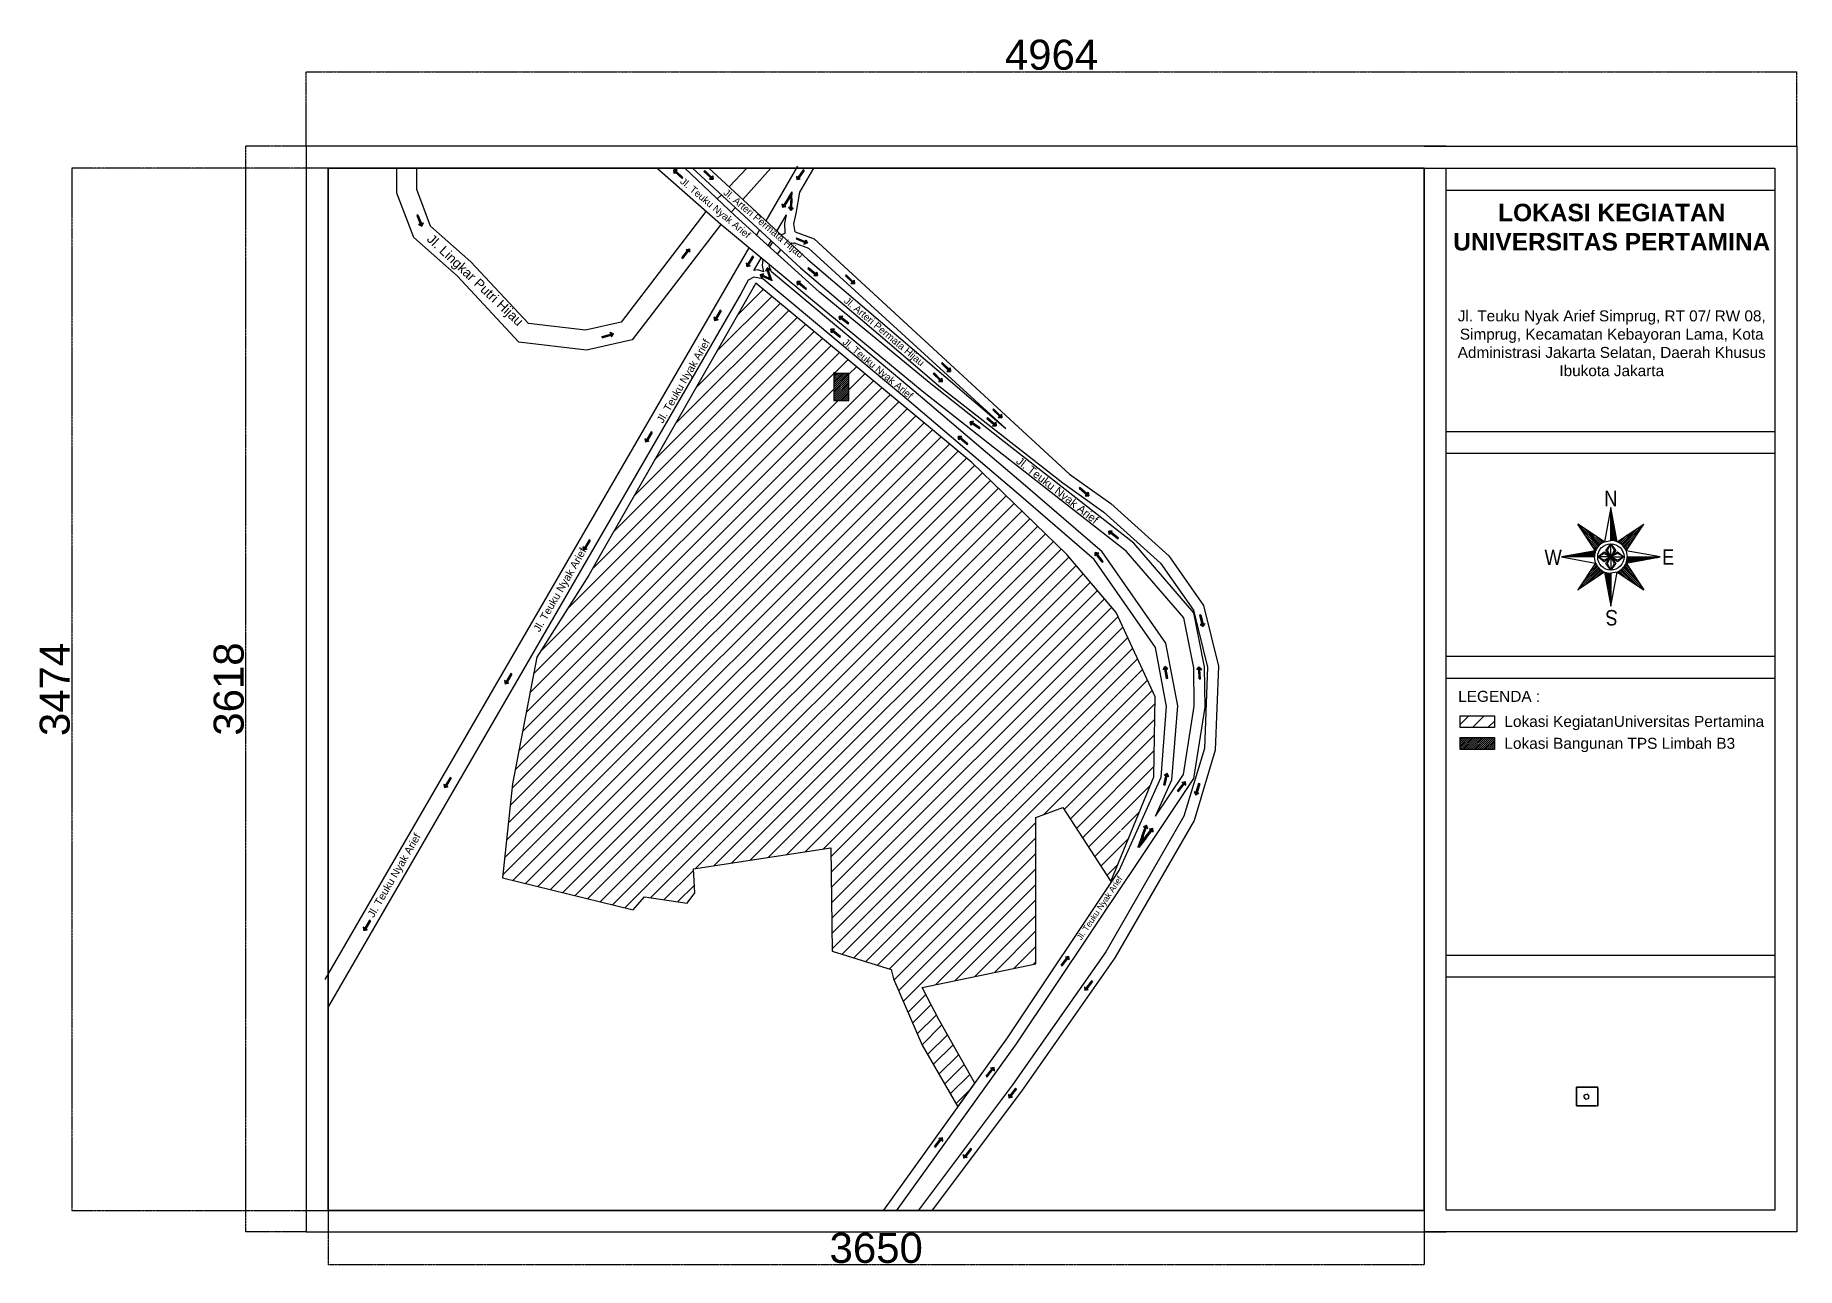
# Model space of a CAD drawing. Header units: millimetres. Extents: x -889 to 42531, y -18266 to 4189.
# Drawn here: x -889 to 4978, y -108 to 3999 of the extents above; entities that cross this region are included whole.
import ezdxf

# ---------------------------------------------------------------- set-up
doc = ezdxf.new("R2010")
doc.units = ezdxf.units.MM
doc.header["$MEASUREMENT"] = 0
doc.linetypes.add('PHANTOM2', pattern=[1.25, 0.625, -0.125, 0.125, -0.125, 0.125, -0.125])
doc.linetypes.add('PTS_EXT', pattern=[999999, 0, -999999])
for name, color, linetype in [('Area Kawasan', 10, 'Continuous'), ('Area TPS', 2, 'Continuous'), ('Batas Wilayah', 7, 'PHANTOM2')]:
    doc.layers.add(name, color=color, linetype=linetype)
doc.styles.get("Standard").update_dxf_attribs({"font": 'arial.ttf'})
doc.dimstyles.get("Standard").update_dxf_attribs({"dimtxt": 100, "dimasz": 0.18, "dimexe": 0, "dimexo": 0.1, "dimgap": 5, "dimtad": 1, "dimdec": 0, "dimzin": 0, "dimdsep": 46, "dimtxsty": 'Standard', "dimcen": 0.09, "dimclrd": 1, "dimclre": 1, "dimadec": 0, "dimazin": 0, "dimtfac": 1, "dimtdec": 0, "dimtofl": 0, "dimtmove": 0, "dimatfit": 3, "dimfxl": 1, "dimtolj": 1, "dimtzin": 0, "dimlwd": -1, "dimarcsym": 0})
picture_1 = doc.add_image_def('image1.png', size_in_pixel=(603, 574))

msp = doc.modelspace()

# ---------------------------------------------------------------- texts
at = {"color": 7, "true_color": 0xffffff}
for s, height, rotation, p in [('Jl. Teuku Nyak Arief', 23.431, 320.08039, (1256.2, 3508.6)), ('Jl. Arteri Permata Hijau', 23.431, 320.08039, (1400.3, 3471.3)), ('Jl. Lingkar Putri Hijau', 31.871, 316.66192, (412.5, 3316.6)), ('Jl. Arteri Permata Hijau', 23.431, 320.08039, (1802.1, 3111)), ('Jl. Teuku Nyak Arief', 25.246, 59.96425, (1200.9, 2704.1)), ('Jl. Teuku Nyak Arief', 23.431, 320.08039, (1797.4, 2973.4)), ('Jl. Teuku Nyak Arief', 26.771, 321.93588, (2375.2, 2575.6)), ('Jl. Teuku Nyak Arief', 25.246, 59.96425, (789.9, 2008.5)), ('Jl. Teuku Nyak Arief', 25.246, 59.96425, (237.7, 1057.1)), ('Jl. Teuku Nyak Arief', 19.912, 56.25235, (2594.4, 981.8))]:
    msp.add_text(s, height=height, rotation=rotation, dxfattribs=at).set_placement(p)
at = {"linetype": 'Continuous', "width": 0.85}
for s, rotation, p in [('N', 0, (4336.2, 2429.9)), ('S', 180, (4381.6, 2084.1))]:
    msp.add_text(s, height=51.5, rotation=rotation, dxfattribs=at).set_placement(p)
for s, p in [('W', (4137.3, 2234)), ('E', (4528.8, 2234.8))]:
    msp.add_text(s, height=51.5, dxfattribs=at).set_placement(p)
for s, height, p in [('LEGENDA :', 36.65, (3849.9, 1778.1)), ('Lokasi KegiatanUniversitas Pertamina', 36.648, (4003.9, 1694.6)), ('Lokasi Bangunan TPS Limbah B3', 36.648, (4003.9, 1621.6))]:
    msp.add_text(s, height=height).set_placement(p)
at = {"insert": (3835, 3437.7), "char_height": 48.1848, "attachment_point": 1}
msp.add_mtext_dynamic_manual_height_columns('\\pxqc;{\\fArial|b1|i0|c0|p34;\\H1.212x;LOKASI KEGIATAN\\H1.25x; \\P\\H0.8x;UNIVERSITAS PERTAMINA\\P\\fArial|b0|i0|c0|p34;\\H0.82508x;\\P\\P\\H0.7575x;Jl. Teuku Nyak Arief Simprug, RT 07/ RW 08, Simprug, Kecamatan Kebayoran Lama, Kota Administrasi Jakarta Selatan, Daerah Khusus Ibukota Jakarta}', width=1052.66, gutter_width=240.9, heights=[0], dxfattribs=at)

# ---------------------------------------------------------------- blocks, each defined once
blk = doc.blocks.new('*D1')
at = {"color": 1, "linetype": 'PHANTOM2', "lineweight": -2, "transparency": 16777216}
for p, q in [((13.6, 3629.6), (13.6, 3877.6)), ((4977.6, 3629.6), (4977.6, 3877.6))]:
    blk.add_line(p, q, dxfattribs=at)
at = {"color": 1, "linetype": 'PHANTOM2', "transparency": 16777216}
blk.add_line((13.7, 3877.6), (4977.4, 3877.6), dxfattribs=at)
at = {"color": 1, "transparency": 16777216}
for points in [[(13.7, 3877.6), (13.7, 3877.5), (13.6, 3877.6)], [(4977.4, 3877.6), (4977.4, 3877.5), (4977.6, 3877.6)]]:
    blk.add_solid(points, dxfattribs=at)
at = {"layer": 'Defpoints', "color": 0, "transparency": 16777216}
for p in [(4977.6, 3877.6), (13.6, 3629.5), (4977.6, 3629.5)]:
    blk.add_point(p, dxfattribs=at)
at = {"color": 0, "transparency": 16777216, "insert": (2495.6, 3933.6), "char_height": 100, "attachment_point": 5}
blk.add_mtext('\\A1;4964', dxfattribs=at)
blk = doc.blocks.new('*D2')
at = {"color": 1, "linetype": 'PHANTOM2', "lineweight": -2, "transparency": 16777216}
for p, q in [((13.5, 3629.5), (-188.3, 3629.5)), ((13.5, 11.8), (-188.3, 11.8))]:
    blk.add_line(p, q, dxfattribs=at)
at = {"color": 1, "linetype": 'PHANTOM2', "transparency": 16777216}
blk.add_line((-188.3, 11.9), (-188.3, 3629.4), dxfattribs=at)
at = {"color": 1, "transparency": 16777216}
for points in [[(-188.3, 3629.4), (-188.3, 3629.4), (-188.3, 3629.5)], [(-188.3, 11.9), (-188.3, 11.9), (-188.3, 11.8)]]:
    blk.add_solid(points, dxfattribs=at)
at = {"layer": 'Defpoints', "color": 0, "transparency": 16777216}
for p in [(-188.3, 3629.5), (13.6, 3629.5), (13.6, 11.8)]:
    blk.add_point(p, dxfattribs=at)
at = {"color": 0, "transparency": 16777216, "insert": (-244.4, 1820.7), "char_height": 100, "attachment_point": 5, "rotation": 90}
blk.add_mtext('\\A1;3618', dxfattribs=at)
blk = doc.blocks.new('*D3')
at = {"color": 1, "linetype": 'PHANTOM2', "lineweight": -2, "transparency": 16777216}
for p, q in [((86.6, 82), (86.6, -98)), ((3736.6, 84.7), (3736.6, -98))]:
    blk.add_line(p, q, dxfattribs=at)
at = {"color": 1, "linetype": 'PHANTOM2', "transparency": 16777216}
blk.add_line((3736.4, -98), (86.7, -98), dxfattribs=at)
at = {"color": 1, "transparency": 16777216}
for points in [[(86.7, -98), (86.7, -98.1), (86.6, -98)], [(3736.4, -98), (3736.4, -98.1), (3736.6, -98)]]:
    blk.add_solid(points, dxfattribs=at)
at = {"layer": 'Defpoints', "color": 0, "transparency": 16777216}
for p in [(86.6, 82.1), (3736.6, 84.8), (86.6, -98)]:
    blk.add_point(p, dxfattribs=at)
at = {"color": 0, "transparency": 16777216, "insert": (1911.6, -42), "char_height": 100, "attachment_point": 5}
blk.add_mtext('\\A1;3650', dxfattribs=at)
blk = doc.blocks.new('*D4')
at = {"color": 1, "linetype": 'PHANTOM2', "lineweight": -2, "transparency": 16777216}
for p, q in [((86.5, 3556.5), (-767.5, 3556.5)), ((86.5, 82.1), (-767.5, 82.1))]:
    blk.add_line(p, q, dxfattribs=at)
at = {"color": 1, "linetype": 'PHANTOM2', "transparency": 16777216}
blk.add_line((-767.5, 3556.4), (-767.5, 82.3), dxfattribs=at)
at = {"color": 1, "transparency": 16777216}
for points in [[(-767.6, 3556.4), (-767.5, 3556.4), (-767.5, 3556.5)], [(-767.6, 82.3), (-767.5, 82.3), (-767.5, 82.1)]]:
    blk.add_solid(points, dxfattribs=at)
at = {"layer": 'Defpoints', "color": 0, "transparency": 16777216}
for p in [(86.6, 3556.5), (-767.5, 82.1), (86.6, 82.1)]:
    blk.add_point(p, dxfattribs=at)
at = {"color": 0, "transparency": 16777216, "insert": (-823.6, 1819.3), "char_height": 100, "attachment_point": 5, "rotation": 90}
blk.add_mtext('\\A1;3474', dxfattribs=at)

# ---------------------------------------------------------------- dimensions: what is measured, and where the dimension line sits
for base, p1, p2, picture, middle in [((4977.6, 3877.6), (13.6, 3629.5), (4977.6, 3629.5), '*D1', (2495.6, 3933.6)), ((86.6, -98), (3736.6, 84.8), (86.6, 82.1), '*D3', (1911.6, -42))]:
    dim = msp.add_linear_dim(base=base, p1=p1, p2=p2, dimstyle='Standard')
    dim.commit()
    dim.dimension.update_dxf_attribs({"geometry": picture, "text_midpoint": middle})
for base, p1, p2, picture, middle in [((-188.3, 3629.5), (13.6, 11.8), (13.6, 3629.5), '*D2', (-244.4, 1820.7)), ((-767.5, 82.1), (86.6, 3556.5), (86.6, 82.1), '*D4', (-823.6, 1819.3))]:
    dim = msp.add_linear_dim(base=base, p1=p1, p2=p2, angle=90, dimstyle='Standard')
    dim.commit()
    dim.dimension.update_dxf_attribs({"geometry": picture, "text_midpoint": middle})

# ---------------------------------------------------------------- hatches: boundary and pattern name
at = {"true_color": 0xffffff}
h = msp.add_hatch(color=7, dxfattribs=at)
h.dxf.hatch_style = 1
h.paths.add_polyline_path([(1237.2, 3550.8), (1238.3, 3538.9), (1241, 3541.8), (1242.1, 3542.9), (1242.4, 3543.2), (1264.9, 3522), (1267.7, 3524.9), (1245.1, 3546.1), (1245.4, 3546.4), (1246.4, 3547.5), (1249.2, 3550.4)])
h = msp.add_hatch(color=7, dxfattribs=at)
h.dxf.hatch_style = 1
h.paths.add_polyline_path([(1368.2, 3519.3), (1367.2, 3531.2), (1364.5, 3528.3), (1363.4, 3527.1), (1363.1, 3526.8), (1340.6, 3548.1), (1337.9, 3545.2), (1360.4, 3524), (1360.1, 3523.7), (1359, 3522.5), (1356.3, 3519.6)])
h = msp.add_hatch(color=7, dxfattribs=at)
h.dxf.hatch_style = 1
h.paths.add_polyline_path([(1647.3, 3517), (1658.9, 3520), (1655.6, 3522.2), (1654.3, 3523.1), (1654, 3523.3), (1671.2, 3549), (1667.9, 3551.2), (1650.7, 3525.5), (1650.3, 3525.7), (1649, 3526.6), (1645.7, 3528.8)])
h = msp.add_hatch(color=7, dxfattribs=at)
h.dxf.hatch_style = 1
h.paths.add_polyline_path([(1632, 3476.9), (1620, 3459), (1623.3, 3456.8), (1627.4, 3462.9), (1627.1, 3455.6), (1631, 3455.5)])
h = msp.add_hatch(color=7, dxfattribs=at)
h.dxf.hatch_style = 1
h.paths.add_polyline_path([(1599.4, 3424.8), (1611, 3427.7), (1607.7, 3429.9), (1606.4, 3430.8), (1606, 3431.1), (1623.3, 3456.8), (1620, 3459), (1602.7, 3433.3), (1602.4, 3433.5), (1601.1, 3434.4), (1597.8, 3436.6)])
h = msp.add_hatch(color=7, dxfattribs=at)
h.dxf.hatch_style = 1
h.paths.add_polyline_path([(1627.1, 3415.7), (1635.5, 3424.2), (1631.5, 3424.4), (1629.9, 3424.5), (1629.5, 3424.5), (1631, 3455.5), (1627.1, 3455.6), (1625.6, 3424.7), (1625.2, 3424.7), (1623.6, 3424.8), (1619.6, 3425)])
h = msp.add_hatch(color=7, dxfattribs=at)
h.dxf.hatch_style = 1
h.paths.add_polyline_path([(398.2, 3362.7), (402.3, 3373.9), (398.6, 3372.5), (397.1, 3371.9), (396.8, 3371.8), (385.4, 3400.6), (381.7, 3399.1), (393.1, 3370.3), (392.7, 3370.2), (391.2, 3369.6), (387.5, 3368.1)])
h = msp.add_hatch(color=7, dxfattribs=at)
h.dxf.hatch_style = 1
h.paths.add_polyline_path([(1290.6, 3287.9), (1278.8, 3285.7), (1282, 3283.3), (1283.2, 3282.3), (1283.5, 3282.1), (1264.4, 3257.7), (1267.6, 3255.3), (1286.6, 3279.6), (1287, 3279.4), (1288.2, 3278.4), (1291.3, 3276)])
h = msp.add_hatch(color=7, dxfattribs=at)
h.dxf.hatch_style = 1
h.paths.add_polyline_path([(1682.5, 3307), (1677.4, 3317.8), (1675.9, 3314.1), (1675.2, 3312.7), (1675.1, 3312.3), (1646.7, 3324.6), (1645.1, 3321), (1673.5, 3308.7), (1673.3, 3308.3), (1672.7, 3306.9), (1671.1, 3303.2)])
h = msp.add_hatch(color=7, dxfattribs=at)
h.dxf.hatch_style = 1
h.paths.add_polyline_path([(1480.2, 3227.6), (1491.6, 3231.1), (1488.2, 3233.2), (1486.9, 3234), (1486.5, 3234.2), (1502.6, 3260.6), (1499.2, 3262.7), (1483.1, 3236.2), (1482.8, 3236.5), (1481.5, 3237.3), (1478.1, 3239.3)])
h = msp.add_hatch()
h.set_pattern_fill('ANSI31', color=1, scale=292.000816)
h.set_pattern_definition([(45, (-484.166, -209.383), (-25.80947, 25.80947), [])])
h.paths.add_polyline_path([(2711, 2075.6), (2546.8, 2268.6), (2229.8, 2575.8), (1510.3, 3173.3), (983.4, 2251), (954.3, 2200.1), (781.4, 1927.5), (700.8, 1504.4), (667.3, 1192), (1102.6, 1084.7), (1140.2, 1127.9), (1281.9, 1106.9), (1307.4, 1142.2), (1302.9, 1221.9), (1760.4, 1291.7), (1764.8, 947.8), (1962, 886.5), (1968.7, 854.7), (2064.6, 634.7), (2183.2, 428.7), (2211.8, 468.1), (2240.3, 507.7), (2119.9, 720.1), (2081.8, 793.7), (2064.7, 826.6), (2443.5, 905.3), (2443.6, 1392.9), (2532.9, 1426.6), (2693.1, 1179.1), (2836.6, 1528.6), (2840.5, 1795.3)])
h.paths.add_polyline_path([(2727, 1380.7), (2735, 1371.8), (2731, 1371.8), (2729, 1371.8), (2729.1, 1340.8), (2725.2, 1340.8), (2725, 1371.8), (2724.7, 1371.8), (2723.1, 1371.7), (2719.1, 1371.7)], flags=16)
h.paths.add_polyline_path([(1820.4, 2782.1), (1771, 2782.1), (1771, 2872.6), (1820.4, 2872.6)], flags=16)
h = msp.add_hatch(color=7, dxfattribs=at)
h.dxf.hatch_style = 1
h.paths.add_polyline_path([(1525.3, 3200.5), (1530.3, 3189.6), (1531.9, 3193.3), (1532.5, 3194.7), (1532.6, 3195.1), (1561, 3182.7), (1562.6, 3186.3), (1534.2, 3198.7), (1534.4, 3199.1), (1535, 3200.5), (1536.6, 3204.2)])
h = msp.add_hatch(color=7, dxfattribs=at)
h.dxf.hatch_style = 1
h.paths.add_polyline_path([(1548.7, 3223.7), (1543.9, 3212.9), (1547.6, 3214), (1549.2, 3214.5), (1549.5, 3214.6), (1558.8, 3185.1), (1562.6, 3186.3), (1553.3, 3215.8), (1553.7, 3216), (1555.2, 3216.4), (1559, 3217.6)])
h = msp.add_hatch(color=256)
h.dxf.hatch_style = 1
h.paths.add_polyline_path([(1562.6, 3186.3), (1561, 3182.7), (1564.4, 3180.7)])
h = msp.add_hatch(color=7, dxfattribs=at)
h.dxf.hatch_style = 1
h.paths.add_polyline_path([(1648.1, 3178.6), (1649.8, 3166.8), (1652.4, 3169.9), (1653.4, 3171.1), (1653.6, 3171.4), (1677.4, 3151.5), (1679.9, 3154.5), (1656.2, 3174.4), (1656.5, 3174.7), (1657.5, 3175.9), (1660, 3179)])
h = msp.add_hatch(color=7, dxfattribs=at)
h.dxf.hatch_style = 1
h.paths.add_polyline_path([(1715.8, 3198.6), (1714, 3210.3), (1711.5, 3207.3), (1710.5, 3206.1), (1710.2, 3205.8), (1686.3, 3225.5), (1683.8, 3222.4), (1707.7, 3202.7), (1707.4, 3202.4), (1706.4, 3201.2), (1703.9, 3198.1)])
h = msp.add_hatch(color=7, dxfattribs=at)
h.dxf.hatch_style = 1
h.paths.add_polyline_path([(1838.9, 3171.1), (1838.1, 3183), (1835.3, 3180.2), (1834.2, 3179), (1833.9, 3178.8), (1812, 3200.6), (1809.2, 3197.8), (1831.2, 3176), (1830.9, 3175.7), (1829.8, 3174.5), (1827, 3171.7)])
h = msp.add_hatch(color=7, dxfattribs=at)
h.dxf.hatch_style = 1
h.paths.add_polyline_path([(1373.4, 3047.9), (1384.8, 3051.4), (1381.4, 3053.4), (1380.1, 3054.3), (1379.7, 3054.5), (1395.8, 3080.9), (1392.4, 3083), (1376.3, 3056.5), (1376, 3056.7), (1374.6, 3057.6), (1371.3, 3059.6)])
h = msp.add_hatch(color=7, dxfattribs=at)
h.dxf.hatch_style = 1
h.paths.add_polyline_path([(1788.1, 3062.2), (1790.2, 3050.5), (1792.7, 3053.6), (1793.6, 3054.9), (1793.9, 3055.2), (1818.3, 3036.2), (1820.7, 3039.3), (1796.3, 3058.3), (1796.6, 3058.6), (1797.5, 3059.9), (1800, 3063)])
h = msp.add_hatch(color=7, dxfattribs=at)
h.dxf.hatch_style = 1
h.paths.add_polyline_path([(1036.5, 3004), (1025.8, 3009.3), (1026.9, 3005.4), (1027.3, 3003.9), (1027.4, 3003.5), (997.6, 2995.2), (998.6, 2991.4), (1028.4, 2999.7), (1028.6, 2999.3), (1029, 2997.8), (1030, 2994)])
h = msp.add_hatch(color=7, dxfattribs=at)
h.dxf.hatch_style = 1
h.paths.add_polyline_path([(1760.5, 3019.4), (1762.4, 3007.6), (1764.9, 3010.7), (1765.9, 3011.9), (1766.1, 3012.2), (1790.1, 2992.6), (1792.6, 2995.7), (1768.6, 3015.3), (1768.9, 3015.6), (1769.9, 3016.8), (1772.4, 3019.9)])
h = msp.add_hatch(color=7, dxfattribs=at)
h.dxf.hatch_style = 1
h.paths.add_polyline_path([(2159.2, 2878.6), (2158.5, 2890.5), (2155.7, 2887.7), (2154.6, 2886.6), (2154.3, 2886.3), (2132.3, 2908.1), (2129.5, 2905.3), (2151.5, 2883.5), (2151.2, 2883.2), (2150.1, 2882.1), (2147.3, 2879.3)])
h = msp.add_hatch(color=7, dxfattribs=at)
h.dxf.hatch_style = 1
h.paths.add_polyline_path([(2131.3, 2844.8), (2130.5, 2856.7), (2127.7, 2853.9), (2126.6, 2852.7), (2126.3, 2852.5), (2104.4, 2874.3), (2101.6, 2871.5), (2123.5, 2849.7), (2123.3, 2849.4), (2122.1, 2848.2), (2119.4, 2845.4)])
h = msp.add_hatch(color=7, dxfattribs=at)
h.dxf.hatch_style = 1
h.paths.add_polyline_path([(2224.2, 2711.5), (2227.1, 2699.9), (2229.3, 2703.2), (2230.2, 2704.5), (2230.5, 2704.8), (2256, 2687.3), (2258.2, 2690.6), (2232.7, 2708.1), (2232.9, 2708.4), (2233.8, 2709.7), (2236.1, 2713)])
h = msp.add_hatch(color=7, dxfattribs=at)
h.dxf.hatch_style = 1
h.paths.add_polyline_path([(2311.4, 2698.3), (2309.7, 2710.1), (2307.2, 2707.1), (2306.1, 2705.9), (2305.9, 2705.6), (2282.2, 2725.5), (2279.7, 2722.5), (2303.3, 2702.6), (2303.1, 2702.3), (2302.1, 2701), (2299.5, 2698)])
h = msp.add_hatch(color=7, dxfattribs=at)
h.dxf.hatch_style = 1
h.paths.add_polyline_path([(2329.7, 2724.8), (2329, 2736.7), (2326.2, 2733.9), (2325.1, 2732.8), (2324.8, 2732.5), (2302.8, 2754.3), (2300, 2751.5), (2322, 2729.7), (2321.7, 2729.4), (2320.6, 2728.3), (2317.8, 2725.5)])
h = msp.add_hatch(color=7, dxfattribs=at)
h.dxf.hatch_style = 1
h.paths.add_polyline_path([(1143.4, 2642.9), (1154.8, 2646.4), (1151.5, 2648.4), (1150.1, 2649.2), (1149.8, 2649.4), (1165.8, 2675.9), (1162.5, 2678), (1146.4, 2651.5), (1146, 2651.7), (1144.7, 2652.5), (1141.3, 2654.6)])
h = msp.add_hatch(color=7, dxfattribs=at)
h.dxf.hatch_style = 1
h.paths.add_polyline_path([(2184.6, 2662.4), (2186.3, 2650.6), (2188.9, 2653.6), (2189.9, 2654.8), (2190.1, 2655.1), (2213.8, 2635.1), (2216.3, 2638.2), (2192.7, 2658.1), (2193, 2658.5), (2194, 2659.7), (2196.5, 2662.7)])
h = msp.add_hatch(color=7, dxfattribs=at)
h.dxf.hatch_style = 1
h.paths.add_polyline_path([(2619.5, 2464.9), (2618, 2476.8), (2615.4, 2473.8), (2614.4, 2472.6), (2614.1, 2472.3), (2590.8, 2492.6), (2588.1, 2489.6), (2611.5, 2469.3), (2611.2, 2469), (2610.2, 2467.8), (2607.6, 2464.8)])
h = msp.add_hatch(color=7, dxfattribs=at)
h.dxf.hatch_style = 1
h.paths.add_polyline_path([(2686, 2347.2), (2688, 2335.4), (2690.4, 2338.5), (2691.4, 2339.8), (2691.7, 2340.1), (2715.8, 2320.7), (2718.3, 2323.8), (2694.2, 2343.2), (2694.4, 2343.5), (2695.4, 2344.7), (2697.9, 2347.8)])
h = msp.add_hatch(color=7, dxfattribs=at)
h.dxf.hatch_style = 1
h.paths.add_polyline_path([(936.7, 2283.1), (948.1, 2286.6), (944.8, 2288.6), (943.4, 2289.5), (943.1, 2289.7), (959.1, 2316.1), (955.8, 2318.2), (939.7, 2291.7), (939.3, 2291.9), (938, 2292.7), (934.6, 2294.8)])
h = msp.add_hatch(color=7, dxfattribs=at)
h.dxf.hatch_style = 1
h.paths.add_polyline_path([(2641.3, 2276), (2640.5, 2264.1), (2643.7, 2266.6), (2644.9, 2267.5), (2645.2, 2267.8), (2664.3, 2243.4), (2667.4, 2245.8), (2648.3, 2270.2), (2648.7, 2270.5), (2649.9, 2271.4), (2653, 2273.9)])
h = msp.add_hatch(color=7, dxfattribs=at)
h.dxf.hatch_style = 1
h.paths.add_polyline_path([(3000.7, 2028.9), (3006.1, 2039.5), (3002.3, 2038.5), (3000.7, 2038.1), (3000.4, 2038), (2992.5, 2068), (2988.7, 2066.9), (2996.5, 2037), (2996.1, 2036.9), (2994.6, 2036.5), (2990.8, 2035.5)])
h = msp.add_hatch(color=7, dxfattribs=at)
h.dxf.hatch_style = 1
h.paths.add_polyline_path([(2873.4, 1895.9), (2867.2, 1885.7), (2871.1, 1886.4), (2872.7, 1886.7), (2873.1, 1886.8), (2878.8, 1856.3), (2882.7, 1857.1), (2877, 1887.5), (2877.4, 1887.6), (2878.9, 1887.9), (2882.8, 1888.6)])
h = msp.add_hatch(color=7, dxfattribs=at)
h.dxf.hatch_style = 1
h.paths.add_polyline_path([(2987.6, 1894.8), (2980, 1885.6), (2984, 1885.8), (2985.6, 1885.8), (2986, 1885.9), (2987.3, 1854.9), (2991.3, 1855.1), (2989.9, 1886), (2990.3, 1886), (2991.9, 1886.1), (2995.9, 1886.3)])
h = msp.add_hatch(color=7, dxfattribs=at)
h.dxf.hatch_style = 1
h.paths.add_polyline_path([(675.7, 1837.3), (687.2, 1840.8), (683.8, 1842.9), (682.4, 1843.7), (682.1, 1843.9), (698.2, 1870.3), (694.8, 1872.4), (678.7, 1845.9), (678.3, 1846.1), (677, 1847), (673.6, 1849)])
h = msp.add_hatch()
h.set_pattern_fill('ANSI31', color=1, scale=292.000816)
h.set_pattern_definition([(45, (-493.59, -943.522), (-25.80947, 25.80947), [])])
h.paths.add_polyline_path([(3970.8, 1731.8), (3856.3, 1731.8), (3856.3, 1692.1), (3970.8, 1692.1)])
h = msp.add_hatch(color=7, dxfattribs=at)
h.dxf.hatch_style = 1
h.paths.add_polyline_path([(474, 1491.4), (485.4, 1494.9), (482.1, 1497), (480.7, 1497.8), (480.4, 1498), (496.4, 1524.5), (493.1, 1526.5), (477, 1500.1), (476.6, 1500.3), (475.3, 1501.1), (471.9, 1503.2)])
h = msp.add_hatch(color=7, dxfattribs=at)
h.dxf.hatch_style = 1
h.paths.add_polyline_path([(2880.3, 1540.3), (2870.7, 1533.3), (2874.6, 1532.4), (2876.1, 1532.1), (2876.5, 1532), (2870, 1501.7), (2873.9, 1500.9), (2880.4, 1531.2), (2880.8, 1531.1), (2882.3, 1530.7), (2886.2, 1529.9)])
h = msp.add_hatch(color=7, dxfattribs=at)
h.dxf.hatch_style = 1
h.paths.add_polyline_path([(2941.7, 1512.2), (2930, 1510.1), (2933.1, 1507.6), (2934.3, 1506.6), (2934.6, 1506.4), (2915.5, 1482), (2918.7, 1479.6), (2937.8, 1503.9), (2938.1, 1503.7), (2939.3, 1502.7), (2942.4, 1500.3)])
h = msp.add_hatch(color=7, dxfattribs=at)
h.dxf.hatch_style = 1
h.paths.add_polyline_path([(2975.6, 1467.5), (2985.8, 1473.7), (2982, 1474.9), (2980.5, 1475.3), (2980.1, 1475.4), (2989.1, 1505.1), (2985.3, 1506.2), (2976.3, 1476.6), (2975.9, 1476.7), (2974.4, 1477.2), (2970.6, 1478.3)])
h = msp.add_hatch(color=7, dxfattribs=at)
h.dxf.hatch_style = 1
h.paths.add_polyline_path([(2811.8, 1367.7), (2801.4, 1362), (2805.1, 1360.6), (2806.6, 1360.1), (2807, 1360), (2796.6, 1330.8), (2800.3, 1329.5), (2810.7, 1358.6), (2811.1, 1358.5), (2812.6, 1358), (2816.3, 1356.6)])
h = msp.add_hatch(color=7, dxfattribs=at)
h.dxf.hatch_style = 1
h.paths.add_polyline_path([(2833.3, 1356.9), (2821.6, 1354.8), (2824.7, 1352.3), (2825.9, 1351.4), (2826.2, 1351.1), (2807.1, 1326.8), (2810.3, 1324.3), (2829.4, 1348.7), (2829.7, 1348.4), (2830.9, 1347.5), (2834, 1345)])
h = msp.add_hatch(color=256)
h.dxf.hatch_style = 1
h.paths.add_polyline_path([(2810.3, 1324.3), (2807.1, 1326.8), (2798.4, 1317.9), (2800.3, 1329.5), (2796.6, 1330.8), (2782.5, 1294.3), (2785.9, 1292.4)])
h = msp.add_hatch(color=7, dxfattribs=at)
h.dxf.hatch_style = 1
h.paths.add_polyline_path([(205.1, 1015.5), (216.5, 1019), (213.1, 1021), (211.7, 1021.8), (211.4, 1022), (227.5, 1048.5), (224.1, 1050.6), (208, 1024.1), (207.7, 1024.3), (206.3, 1025.1), (202.9, 1027.2)])
h = msp.add_hatch(color=7, dxfattribs=at)
h.dxf.hatch_style = 1
h.paths.add_polyline_path([(2553.5, 930.8), (2541.7, 928.7), (2544.9, 926.2), (2546.1, 925.2), (2546.4, 925), (2527.3, 900.6), (2530.5, 898.2), (2549.5, 922.6), (2549.9, 922.3), (2551.1, 921.3), (2554.2, 918.9)])
h = msp.add_hatch(color=7, dxfattribs=at)
h.dxf.hatch_style = 1
h.paths.add_polyline_path([(2606, 816.1), (2617.8, 818.2), (2614.7, 820.7), (2613.4, 821.6), (2613.1, 821.9), (2632.2, 846.3), (2629.1, 848.7), (2610, 824.3), (2609.7, 824.6), (2608.4, 825.6), (2605.3, 828)])
h = msp.add_hatch(color=7, dxfattribs=at)
h.dxf.hatch_style = 1
h.paths.add_polyline_path([(2304.6, 560.8), (2292.8, 558.7), (2295.9, 556.3), (2297.2, 555.3), (2297.5, 555), (2278.4, 530.7), (2281.5, 528.2), (2300.6, 552.6), (2300.9, 552.4), (2302.2, 551.4), (2305.3, 548.9)])
h = msp.add_hatch(color=7, dxfattribs=at)
h.dxf.hatch_style = 1
h.paths.add_polyline_path([(2353.2, 457.9), (2352.4, 469.8), (2355.5, 467.4), (2356.8, 466.5), (2357.1, 466.2), (2375.9, 490.8), (2379, 488.4), (2360.2, 463.8), (2360.5, 463.6), (2361.8, 462.6), (2365, 460.2)])
h = msp.add_hatch(color=7, dxfattribs=at)
h.dxf.hatch_style = 1
h.paths.add_polyline_path([(2132.3, 326.4), (2120.5, 324.3), (2123.7, 321.8), (2124.9, 320.9), (2125.2, 320.6), (2106.1, 296.2), (2109.2, 293.8), (2128.3, 318.2), (2128.7, 317.9), (2129.9, 316.9), (2133, 314.5)])
h = msp.add_hatch(color=7, dxfattribs=at)
h.dxf.hatch_style = 1
h.paths.add_polyline_path([(2202.5, 257.7), (2214.2, 259.8), (2211.1, 262.2), (2209.9, 263.2), (2209.6, 263.5), (2228.7, 287.8), (2225.5, 290.3), (2206.4, 265.9), (2206.1, 266.1), (2204.9, 267.1), (2201.8, 269.6)])
at = {"layer": 'Area TPS'}
h = msp.add_hatch(dxfattribs=at)
h.set_pattern_fill('ANSI31', color=256, scale=36.500102)
h.set_pattern_definition([(45, (-484.1663, -209.3827), (-3.2261837, 3.2261837), [])])
h.paths.add_polyline_path([(1820.4, 2872.6), (1771, 2872.6), (1771, 2782.1), (1820.4, 2782.1)])
h = msp.add_hatch(dxfattribs=at)
h.set_pattern_fill('ANSI31', color=256, scale=36.500102)
h.set_pattern_definition([(45, (-493.592, -943.5224), (-3.2261837, 3.2261837), [])])
h.paths.add_polyline_path([(3970.8, 1658.8), (3856.3, 1658.8), (3856.3, 1619.1), (3970.8, 1619.1)])

# ---------------------------------------------------------------- linework, layer by layer
at = {"linetype": 'Continuous'}
for p, q in [((4379, 2311.7), (4358.4, 2425.1)), ((4358.4, 2315.7), (4358.4, 2425.1)), ((4360, 2315.7), (4360, 2416.1)), ((4337.7, 2311.7), (4248.9, 2370.4)), ((4307.7, 2281.6), (4248.9, 2370.4)), ((4319.7, 2299.7), (4248.9, 2370.4)), ((4316.7, 2296.5), (4261.1, 2352.1)), ((4322.9, 2302.7), (4267.2, 2358.3)), ((4364.4, 2315.4), (4364.4, 2392)), ((4368.7, 2314.7), (4368.7, 2368)), ((4379, 2311.7), (4467.8, 2370.4)), ((4393.8, 2302.7), (4449.5, 2358.3)), ((4397, 2299.7), (4467.8, 2370.4)), ((4400, 2296.5), (4455.7, 2352.1)), ((4409, 2281.6), (4467.8, 2370.4)), ((4314, 2293), (4273.2, 2333.8)), ((4311.5, 2289.3), (4285.3, 2315.6)), ((4326.4, 2305.4), (4285.5, 2346.2)), ((4309.3, 2285.3), (4297.4, 2297.3)), ((4330.1, 2307.8), (4303.8, 2334.1)), ((4334.1, 2310), (4322.1, 2322)), ((4341.9, 2282.9), (4358.4, 2304.8)), ((4347.4, 2282.9), (4358.4, 2304.8)), ((4358.4, 2304.8), (4374.8, 2282.9)), ((4373.1, 2313.7), (4373.1, 2343.9)), ((4377.5, 2312.3), (4377.5, 2319.8)), ((4382.6, 2310), (4394.6, 2322)), ((4386.6, 2307.8), (4412.9, 2334.1)), ((4390.3, 2305.4), (4431.2, 2346.2)), ((4402.7, 2293), (4443.5, 2333.8)), ((4405.2, 2289.3), (4431.4, 2315.6)), ((4407.4, 2285.3), (4419.3, 2297.3)), ((4307.7, 2281.6), (4194.2, 2261)), ((4303.6, 2261), (4194.2, 2261)), ((4303.7, 2262.7), (4203.3, 2262.7)), ((4304, 2267), (4227.3, 2267)), ((4307.7, 2240.4), (4248.9, 2151.6)), ((4304.6, 2271.4), (4251.4, 2271.4)), ((4305.7, 2275.8), (4275.5, 2275.8)), ((4311.5, 2232.8), (4285.3, 2206.5)), ((4309.3, 2236.8), (4297.4, 2224.8)), ((4307.1, 2280.2), (4299.5, 2280.2)), ((4314.6, 2261), (4336.5, 2277.4)), ((4336.5, 2250.1), (4314.6, 2261)), ((4336.5, 2244.6), (4314.6, 2261)), ((4336.5, 2277.4), (4358.4, 2261)), ((4358.4, 2261), (4336.5, 2250.1)), ((4358.4, 2261), (4336.5, 2244.6)), ((4358.4, 2261), (4341.9, 2282.9)), ((4341.9, 2239.1), (4358.4, 2261)), ((4358.4, 2217.3), (4341.9, 2239.1)), ((4358.4, 2261), (4347.4, 2282.9)), ((4374.8, 2282.9), (4358.4, 2261)), ((4358.4, 2261), (4380.2, 2277.4)), ((4380.2, 2272), (4358.4, 2261)), ((4358.4, 2261), (4369.3, 2239.1)), ((4358.4, 2261), (4374.8, 2239.1)), ((4380.2, 2244.6), (4358.4, 2261)), ((4369.3, 2239.1), (4358.4, 2217.3)), ((4374.8, 2239.1), (4358.4, 2217.3)), ((4380.2, 2277.4), (4402.1, 2261)), ((4402.1, 2261), (4380.2, 2272)), ((4402.1, 2261), (4380.2, 2244.6)), ((4405.2, 2232.8), (4431.4, 2206.5)), ((4407.4, 2236.8), (4419.3, 2224.8)), ((4409, 2240.4), (4522.5, 2261)), ((4409, 2240.4), (4467.8, 2151.6)), ((4409.6, 2241.9), (4417.2, 2241.9)), ((4411, 2246.3), (4441.2, 2246.3)), ((4412.1, 2250.6), (4465.3, 2250.6)), ((4412.7, 2255), (4489.4, 2255)), ((4413, 2259.4), (4513.4, 2259.4)), ((4413.1, 2261), (4522.5, 2261)), ((4319.7, 2222.3), (4248.9, 2151.6)), ((4337.7, 2210.4), (4248.9, 2151.6)), ((4316.7, 2225.6), (4261.1, 2169.9)), ((4322.9, 2219.4), (4267.2, 2163.7)), ((4314, 2229), (4273.2, 2188.2)), ((4326.4, 2216.6), (4285.5, 2175.8)), ((4330.1, 2214.2), (4303.8, 2187.9)), ((4334.1, 2212), (4322.1, 2200)), ((4337.7, 2210.4), (4358.4, 2096.9)), ((4339.2, 2209.8), (4339.2, 2202.2)), ((4343.6, 2208.3), (4343.6, 2178.1)), ((4348, 2207.3), (4348, 2154.1)), ((4352.3, 2206.6), (4352.3, 2130)), ((4356.7, 2206.3), (4356.7, 2105.9)), ((4358.4, 2206.3), (4358.4, 2096.9)), ((4379, 2210.4), (4467.8, 2151.6)), ((4382.6, 2212), (4394.6, 2200)), ((4386.6, 2214.2), (4412.9, 2187.9)), ((4390.3, 2216.6), (4431.2, 2175.8)), ((4393.8, 2219.4), (4449.5, 2163.7)), ((4397, 2222.3), (4467.8, 2151.6)), ((4400, 2225.6), (4455.7, 2169.9)), ((4402.7, 2229), (4443.5, 2188.2))]:
    msp.add_line(p, q, dxfattribs=at)
for points in [[(3809.6, 3629.5), (13.6, 3629.5), (13.6, 3432.4)], [(3736.6, 3629.5), (4977.6, 3629.5), (4977.6, 3432.4)], [(13.6, 3556.5), (13.6, 11.8), (3809.6, 11.8)], [(86.6, 84.8), (3736.6, 84.8), (3736.6, 3556.5)], [(3736.6, 3432.4), (3736.6, 3556.5), (86.6, 3556.5), (86.6, 3432.4)], [(86.6, 3556.5), (86.6, 84.8)], [(4977.6, 3556.5), (4977.6, 11.8), (3736.6, 11.8)], [(3736.6, 84.8), (3736.6, 3556.5)], [(3736.6, 3432.4), (3736.6, 3556.5)], [(3736.6, 3556.5), (3809.6, 3556.5)], [(3809.6, 84.8), (3809.6, 3556.5)], [(3809.6, 3432.4), (3809.6, 3556.5)], [(3809.6, 3556.5), (4904.6, 3556.5), (4904.6, 3432.4)], [(4904.6, 3556.5), (4904.6, 84.8), (3809.6, 84.8), (3809.6, 3556.5)], [(3809.6, 3432.4), (3809.6, 3556.5)], [(3809.6, 3556.5), (4904.6, 3556.5)], [(3809.6, 3556.5), (4904.6, 3556.5)], [(3809.6, 3483.5), (4904.6, 3483.5)], [(1562.6, 3186.3), (1564.4, 3180.7), (1561, 3182.7)], [(3809.6, 2679.2), (4904.6, 2679.2)], [(3809.6, 2606.2), (4904.6, 2606.2)], [(3809.6, 1929.9), (4904.6, 1929.9)], [(3809.6, 1856.9), (4904.6, 1856.9)], [(2796.6, 1330.8), (2782.5, 1294.3)], [(2810.3, 1324.3), (2785.9, 1292.4), (2782.5, 1294.3)], [(2800.3, 1329.5), (2798.4, 1317.9), (2807.1, 1326.8)], [(3809.6, 934.5), (4904.6, 934.5)], [(3809.6, 861.5), (4904.6, 861.5)], [(4283.8, 456.8), (4285.9, 464.4), (4280.7, 471.1), (4272.4, 469), (4268.3, 464.9), (4268.5, 460.7), (4272.9, 455.9), (4274.5, 454.1), (4283.8, 456.8)]]:
    msp.add_lwpolyline(points)
at = {"color": 7, "true_color": 0xffffff}
for points in [[(1394, 3368.8), (1099.4, 2984.5), (947.1, 2950.2), (721.9, 2976.2), (516, 3197), (371.7, 3325), (315.5, 3473.1), (315.5, 3556.5)], [(1344.6, 3412.3), (1061.8, 3043.3), (943.5, 3016.7), (753.5, 3038.7), (561.9, 3244.1), (427.4, 3363.4), (381.2, 3485.1), (381.2, 3556.5)], [(2842.1, 1397.4), (2934.7, 1535.9), (2970.3, 1763.3), (2969, 1891.3), (2935.9, 2058), (2744.3, 2280), (2305.7, 2623.5), (2065, 2813.7), (1699, 3115), (1394, 3368.8), (1180.8, 3556.5)], [(1249.2, 3550.4), (1237.2, 3550.8)], [(1238.3, 3538.9), (1237.2, 3550.8)], [(1242.4, 3543.2), (1242.1, 3542.9), (1241, 3541.8), (1238.3, 3538.9)], [(1264.9, 3522), (1242.4, 3543.2)], [(1245.1, 3546.1), (1245.4, 3546.4), (1246.4, 3547.5), (1249.2, 3550.4)], [(1267.7, 3524.9), (1245.1, 3546.1)], [(1264.9, 3522), (1267.7, 3524.9)], [(2751.5, 1196.1), (2969.5, 1522.3), (3006.8, 1760.7), (3005.4, 1895), (2969.9, 2074.5), (2769.6, 2306.6), (2328.2, 2652.2), (2088, 2842.1), (1722.9, 3142.6), (1442, 3397.1), (1274.1, 3556.5)], [(1300.3, 3556.5), (1659.4, 3224.3), (1940, 2985.2), (2120.3, 2831.5), (2532.7, 2508.1)], [(1340.6, 3548.1), (1337.9, 3545.2)], [(1337.9, 3545.2), (1360.4, 3524)], [(1340.6, 3548.1), (1363.1, 3526.8)], [(1354.1, 3556.5), (1683.7, 3251.6), (1963.7, 3012.9), (2143.4, 2859.8), (2343.7, 2688.6)], [(1360.4, 3524), (1360.1, 3523.7), (1359, 3522.5), (1356.3, 3519.6)], [(1363.1, 3526.8), (1363.4, 3527.1), (1364.5, 3528.3), (1367.2, 3531.2)], [(1367.2, 3531.2), (1368.2, 3519.3)], [(1421.4, 3494.2), (1481.3, 3556.5)], [(1467, 3452), (1560.7, 3556.5)], [(1649.6, 3563), (1544, 3380.8)], [(1650.7, 3525.5), (1650.3, 3525.7), (1649, 3526.6), (1645.7, 3528.8)], [(1645.7, 3528.8), (1647.3, 3517)], [(1667.9, 3551.2), (1650.7, 3525.5)], [(1671.2, 3549), (1654, 3523.3)], [(1654, 3523.3), (1654.3, 3523.1), (1655.6, 3522.2), (1658.9, 3520)], [(1657.5, 3476.8), (1704.3, 3556.5)], [(1671.2, 3549), (1667.9, 3551.2)], [(1356.3, 3519.6), (1368.2, 3519.3)], [(1620, 3459), (1632, 3476.9)], [(1623.3, 3456.8), (1627.4, 3462.9)], [(1627.1, 3455.6), (1627.4, 3462.9)], [(1631, 3455.5), (1632, 3476.9)], [(1642.1, 3344.4), (1637.5, 3370.6), (1644.6, 3405.7), (1657.5, 3476.8)], [(1658.9, 3520), (1647.3, 3517)], [(1602.7, 3433.3), (1602.4, 3433.5), (1601.1, 3434.4), (1597.8, 3436.6)], [(1597.8, 3436.6), (1599.4, 3424.8)], [(1611, 3427.7), (1599.4, 3424.8)], [(1620, 3459), (1602.7, 3433.3)], [(1623.3, 3456.8), (1606, 3431.1)], [(1606, 3431.1), (1606.4, 3430.8), (1607.7, 3429.9), (1611, 3427.7)], [(1625.6, 3424.7), (1625.2, 3424.7), (1623.6, 3424.8), (1619.6, 3425)], [(1619.6, 3425), (1627.1, 3415.7)], [(1623.3, 3456.8), (1620, 3459)], [(1627.1, 3455.6), (1625.6, 3424.7)], [(1631, 3455.5), (1627.1, 3455.6)], [(1635.5, 3424.2), (1627.1, 3415.7)], [(1631, 3455.5), (1629.5, 3424.5)], [(1629.5, 3424.5), (1629.9, 3424.5), (1631.5, 3424.4), (1635.5, 3424.2)], [(385.4, 3400.6), (381.7, 3399.1)], [(381.7, 3399.1), (393.1, 3370.3)], [(385.4, 3400.6), (396.8, 3371.8)], [(393.1, 3370.3), (392.7, 3370.2), (391.2, 3369.6), (387.5, 3368.1)], [(387.5, 3368.1), (398.2, 3362.7)], [(396.8, 3371.8), (397.1, 3371.9), (398.6, 3372.5), (402.3, 3373.9)], [(402.3, 3373.9), (398.2, 3362.7)], [(1642.1, 3344.4), (1705.4, 3321.1), (2555.8, 2536.5), (2692.9, 2439), (2886.4, 2264.3), (3001.7, 2098.8), (3051.7, 1896.9), (3041, 1617), (2970.4, 1383.1), (2706.8, 925.6), (2395.1, 480.6), (2098.2, 84.8)], [(1487.4, 3291.1), (74.9, 852.6)], [(1278.8, 3285.7), (1290.6, 3287.9)], [(1283.5, 3282.1), (1283.2, 3282.3), (1282, 3283.3), (1278.8, 3285.7)], [(1291.3, 3276), (1290.6, 3287.9)], [(1625.5, 3305.4), (1637.9, 3307), (1686, 3289.3), (2343.7, 2688.6)], [(1646.7, 3324.6), (1645.1, 3321)], [(1645.1, 3321), (1673.5, 3308.7)], [(1646.7, 3324.6), (1675.1, 3312.3)], [(1673.5, 3308.7), (1673.3, 3308.3), (1672.7, 3306.9), (1671.1, 3303.2)], [(1671.1, 3303.2), (1682.5, 3307)], [(1675.1, 3312.3), (1675.2, 3312.7), (1675.9, 3314.1), (1677.4, 3317.8)], [(1677.4, 3317.8), (1682.5, 3307)], [(1264.4, 3257.7), (1283.5, 3282.1)], [(1264.4, 3257.7), (1267.6, 3255.3)], [(1267.6, 3255.3), (1286.6, 3279.6)], [(1286.6, 3279.6), (1287, 3279.4), (1288.2, 3278.4), (1291.3, 3276)], [(1483.1, 3236.2), (1482.8, 3236.5), (1481.5, 3237.3), (1478.1, 3239.3)], [(1478.1, 3239.3), (1480.2, 3227.6)], [(1491.6, 3231.1), (1480.2, 3227.6)], [(1499.2, 3262.7), (1483.1, 3236.2)], [(1502.6, 3260.6), (1486.5, 3234.2)], [(1486.5, 3234.2), (1486.9, 3234), (1488.2, 3233.2), (1491.6, 3231.1)], [(1502.6, 3260.6), (1499.2, 3262.7)], [(1936.7, 84.8), (2348.7, 658.8), (2721.2, 1216.3), (2860.2, 1527.2), (2879, 1762.4), (2842.3, 1959.7), (2637.5, 2252.8), (2385, 2470.1), (2013.3, 2786.8), (1534.3, 3187.5), (1504.5, 3193), (1484.9, 3182.8), (1460.6, 3138.1), (86.6, 761.7)], [(1536.6, 3204.2), (1525.3, 3200.5)], [(1530.3, 3189.6), (1525.3, 3200.5)], [(1532.6, 3195.1), (1532.5, 3194.7), (1531.9, 3193.3), (1530.3, 3189.6)], [(1561, 3182.7), (1532.6, 3195.1)], [(1534.2, 3198.7), (1534.4, 3199.1), (1535, 3200.5), (1536.6, 3204.2)], [(1562.6, 3186.3), (1534.2, 3198.7)], [(1543.9, 3212.9), (1548.7, 3223.7)], [(1549.5, 3214.6), (1549.2, 3214.5), (1547.6, 3214), (1543.9, 3212.9)], [(1559, 3217.6), (1548.7, 3223.7)], [(1558.8, 3185.1), (1549.5, 3214.6)], [(1553.3, 3215.8), (1553.7, 3216), (1555.2, 3216.4), (1559, 3217.6)], [(1562.6, 3186.3), (1553.3, 3215.8)], [(1558.8, 3185.1), (1562.6, 3186.3)], [(1561, 3182.7), (1562.6, 3186.3)], [(2842.1, 1397.4), (2896.1, 1518), (2915.8, 1764.4), (2876.7, 1974.1), (2664.7, 2277.4), (2408.7, 2497.8), (2036.8, 2814.6), (1562.7, 3211.3)], [(1660, 3179), (1648.1, 3178.6)], [(1649.8, 3166.8), (1648.1, 3178.6)], [(1653.6, 3171.4), (1653.4, 3171.1), (1652.4, 3169.9), (1649.8, 3166.8)], [(1677.4, 3151.5), (1653.6, 3171.4)], [(1656.2, 3174.4), (1656.5, 3174.7), (1657.5, 3175.9), (1660, 3179)], [(1679.9, 3154.5), (1656.2, 3174.4)], [(1686.3, 3225.5), (1683.8, 3222.4)], [(1683.8, 3222.4), (1707.7, 3202.7)], [(1686.3, 3225.5), (1710.2, 3205.8)], [(1707.7, 3202.7), (1707.4, 3202.4), (1706.4, 3201.2), (1703.9, 3198.1)], [(1703.9, 3198.1), (1715.8, 3198.6)], [(1710.2, 3205.8), (1710.5, 3206.1), (1711.5, 3207.3), (1714, 3210.3)], [(1714, 3210.3), (1715.8, 3198.6)], [(1812, 3200.6), (1809.2, 3197.8)], [(1809.2, 3197.8), (1831.2, 3176)], [(1812, 3200.6), (1833.9, 3178.8)], [(1831.2, 3176), (1830.9, 3175.7), (1829.8, 3174.5), (1827, 3171.7)], [(1827, 3171.7), (1838.9, 3171.1)], [(1833.9, 3178.8), (1834.2, 3179), (1835.3, 3180.2), (1838.1, 3183)], [(1838.1, 3183), (1838.9, 3171.1)], [(1677.4, 3151.5), (1679.9, 3154.5)], [(1376.3, 3056.5), (1376, 3056.7), (1374.6, 3057.6), (1371.3, 3059.6)], [(1371.3, 3059.6), (1373.4, 3047.9)], [(1384.8, 3051.4), (1373.4, 3047.9)], [(1392.4, 3083), (1376.3, 3056.5)], [(1395.8, 3080.9), (1379.7, 3054.5)], [(1379.7, 3054.5), (1380.1, 3054.3), (1381.4, 3053.4), (1384.8, 3051.4)], [(1395.8, 3080.9), (1392.4, 3083)], [(1800, 3063), (1788.1, 3062.2)], [(1790.2, 3050.5), (1788.1, 3062.2)], [(1793.9, 3055.2), (1793.6, 3054.9), (1792.7, 3053.6), (1790.2, 3050.5)], [(1818.3, 3036.2), (1793.9, 3055.2)], [(1796.3, 3058.3), (1796.6, 3058.6), (1797.5, 3059.9), (1800, 3063)], [(1820.7, 3039.3), (1796.3, 3058.3)], [(997.6, 2995.2), (1027.4, 3003.5)], [(997.6, 2995.2), (998.6, 2991.4)], [(998.6, 2991.4), (1028.4, 2999.7)], [(1027.4, 3003.5), (1027.3, 3003.9), (1026.9, 3005.4), (1025.8, 3009.3)], [(1025.8, 3009.3), (1036.5, 3004)], [(1028.4, 2999.7), (1028.6, 2999.3), (1029, 2997.8), (1030, 2994)], [(1030, 2994), (1036.5, 3004)], [(1772.4, 3019.9), (1760.5, 3019.4)], [(1762.4, 3007.6), (1760.5, 3019.4)], [(1766.1, 3012.2), (1765.9, 3011.9), (1764.9, 3010.7), (1762.4, 3007.6)], [(1790.1, 2992.6), (1766.1, 3012.2)], [(1768.6, 3015.3), (1768.9, 3015.6), (1769.9, 3016.8), (1772.4, 3019.9)], [(1792.6, 2995.7), (1768.6, 3015.3)], [(1790.1, 2992.6), (1792.6, 2995.7)], [(1818.3, 3036.2), (1820.7, 3039.3)], [(2132.3, 2908.1), (2129.5, 2905.3)], [(2129.5, 2905.3), (2151.5, 2883.5)], [(2132.3, 2908.1), (2154.3, 2886.3)], [(2151.5, 2883.5), (2151.2, 2883.2), (2150.1, 2882.1), (2147.3, 2879.3)], [(2147.3, 2879.3), (2159.2, 2878.6)], [(2154.3, 2886.3), (2154.6, 2886.6), (2155.7, 2887.7), (2158.5, 2890.5)], [(2158.5, 2890.5), (2159.2, 2878.6)], [(2104.4, 2874.3), (2101.6, 2871.5)], [(2101.6, 2871.5), (2123.5, 2849.7)], [(2104.4, 2874.3), (2126.3, 2852.5)], [(2123.5, 2849.7), (2123.3, 2849.4), (2122.1, 2848.2), (2119.4, 2845.4)], [(2119.4, 2845.4), (2131.3, 2844.8)], [(2126.3, 2852.5), (2126.6, 2852.7), (2127.7, 2853.9), (2130.5, 2856.7)], [(2130.5, 2856.7), (2131.3, 2844.8)], [(2236.1, 2713), (2224.2, 2711.5)], [(2227.1, 2699.9), (2224.2, 2711.5)], [(2230.5, 2704.8), (2230.2, 2704.5), (2229.3, 2703.2), (2227.1, 2699.9)], [(2256, 2687.3), (2230.5, 2704.8)], [(2232.7, 2708.1), (2232.9, 2708.4), (2233.8, 2709.7), (2236.1, 2713)], [(2258.2, 2690.6), (2232.7, 2708.1)], [(2282.2, 2725.5), (2279.7, 2722.5)], [(2279.7, 2722.5), (2303.3, 2702.6)], [(2282.2, 2725.5), (2305.9, 2705.6)], [(2303.3, 2702.6), (2303.1, 2702.3), (2302.1, 2701), (2299.5, 2698)], [(2302.8, 2754.3), (2300, 2751.5)], [(2300, 2751.5), (2322, 2729.7)], [(2302.8, 2754.3), (2324.8, 2732.5)], [(2305.9, 2705.6), (2306.1, 2705.9), (2307.2, 2707.1), (2309.7, 2710.1)], [(2309.7, 2710.1), (2311.4, 2698.3)], [(2322, 2729.7), (2321.7, 2729.4), (2320.6, 2728.3), (2317.8, 2725.5)], [(2317.8, 2725.5), (2329.7, 2724.8)], [(2324.8, 2732.5), (2325.1, 2732.8), (2326.2, 2733.9), (2329, 2736.7)], [(2329, 2736.7), (2329.7, 2724.8)], [(1146.4, 2651.5), (1146, 2651.7), (1144.7, 2652.5), (1141.3, 2654.6)], [(1141.3, 2654.6), (1143.4, 2642.9)], [(1154.8, 2646.4), (1143.4, 2642.9)], [(1162.5, 2678), (1146.4, 2651.5)], [(1165.8, 2675.9), (1149.8, 2649.4)], [(1149.8, 2649.4), (1150.1, 2649.2), (1151.5, 2648.4), (1154.8, 2646.4)], [(1165.8, 2675.9), (1162.5, 2678)], [(2196.5, 2662.7), (2184.6, 2662.4)], [(2186.3, 2650.6), (2184.6, 2662.4)], [(2190.1, 2655.1), (2189.9, 2654.8), (2188.9, 2653.6), (2186.3, 2650.6)], [(2213.8, 2635.1), (2190.1, 2655.1)], [(2192.7, 2658.1), (2193, 2658.5), (2194, 2659.7), (2196.5, 2662.7)], [(2216.3, 2638.2), (2192.7, 2658.1)], [(2256, 2687.3), (2258.2, 2690.6)], [(2299.5, 2698), (2311.4, 2698.3)], [(2213.8, 2635.1), (2216.3, 2638.2)], [(2532.7, 2508.1), (2670, 2410.4), (2858.9, 2240), (2967.9, 2083.5), (3015, 1893.2), (3004.7, 1623.1), (2936.6, 1397.7), (2676, 945.2), (2365.5, 502), (2052.5, 84.8)], [(2590.8, 2492.6), (2588.1, 2489.6)], [(2588.1, 2489.6), (2611.5, 2469.3)], [(2590.8, 2492.6), (2614.1, 2472.3)], [(2611.5, 2469.3), (2611.2, 2469), (2610.2, 2467.8), (2607.6, 2464.8)], [(2607.6, 2464.8), (2619.5, 2464.9)], [(2614.1, 2472.3), (2614.4, 2472.6), (2615.4, 2473.8), (2618, 2476.8)], [(2618, 2476.8), (2619.5, 2464.9)], [(2697.9, 2347.8), (2686, 2347.2)], [(2688, 2335.4), (2686, 2347.2)], [(2694.2, 2343.2), (2694.4, 2343.5), (2695.4, 2344.7), (2697.9, 2347.8)], [(939.7, 2291.7), (939.3, 2291.9), (938, 2292.7), (934.6, 2294.8)], [(934.6, 2294.8), (936.7, 2283.1)], [(955.8, 2318.2), (939.7, 2291.7)], [(959.1, 2316.1), (943.1, 2289.7)], [(943.1, 2289.7), (943.4, 2289.5), (944.8, 2288.6), (948.1, 2286.6)], [(959.1, 2316.1), (955.8, 2318.2)], [(2691.7, 2340.1), (2691.4, 2339.8), (2690.4, 2338.5), (2688, 2335.4)], [(2715.8, 2320.7), (2691.7, 2340.1)], [(2718.3, 2323.8), (2694.2, 2343.2)], [(2715.8, 2320.7), (2718.3, 2323.8)], [(948.1, 2286.6), (936.7, 2283.1)], [(2640.5, 2264.1), (2641.3, 2276)], [(2645.2, 2267.8), (2644.9, 2267.5), (2643.7, 2266.6), (2640.5, 2264.1)], [(2653, 2273.9), (2641.3, 2276)], [(2664.3, 2243.4), (2645.2, 2267.8)], [(2648.3, 2270.2), (2648.7, 2270.5), (2649.9, 2271.4), (2653, 2273.9)], [(2667.4, 2245.8), (2648.3, 2270.2)], [(2664.3, 2243.4), (2667.4, 2245.8)], [(2992.5, 2068), (2988.7, 2066.9)], [(2988.7, 2066.9), (2996.5, 2037)], [(2992.5, 2068), (3000.4, 2038)], [(2996.5, 2037), (2996.1, 2036.9), (2994.6, 2036.5), (2990.8, 2035.5)], [(2990.8, 2035.5), (3000.7, 2028.9)], [(3000.4, 2038), (3000.7, 2038.1), (3002.3, 2038.5), (3006.1, 2039.5)], [(3006.1, 2039.5), (3000.7, 2028.9)], [(2867.2, 1885.7), (2873.4, 1895.9)], [(2873.1, 1886.8), (2872.7, 1886.7), (2871.1, 1886.4), (2867.2, 1885.7)], [(2878.8, 1856.3), (2873.1, 1886.8)], [(2882.8, 1888.6), (2873.4, 1895.9)], [(2877, 1887.5), (2877.4, 1887.6), (2878.9, 1887.9), (2882.8, 1888.6)], [(2882.7, 1857.1), (2877, 1887.5)], [(2980, 1885.6), (2987.6, 1894.8)], [(2986, 1885.9), (2985.6, 1885.8), (2984, 1885.8), (2980, 1885.6)], [(2987.3, 1854.9), (2986, 1885.9)], [(2995.9, 1886.3), (2987.6, 1894.8)], [(2989.9, 1886), (2990.3, 1886), (2991.9, 1886.1), (2995.9, 1886.3)], [(2991.3, 1855.1), (2989.9, 1886)], [(678.7, 1845.9), (678.3, 1846.1), (677, 1847), (673.6, 1849)], [(673.6, 1849), (675.7, 1837.3)], [(687.2, 1840.8), (675.7, 1837.3)], [(694.8, 1872.4), (678.7, 1845.9)], [(698.2, 1870.3), (682.1, 1843.9)], [(682.1, 1843.9), (682.4, 1843.7), (683.8, 1842.9), (687.2, 1840.8)], [(698.2, 1870.3), (694.8, 1872.4)], [(2878.8, 1856.3), (2882.7, 1857.1)], [(2987.3, 1854.9), (2991.3, 1855.1)], [(493.1, 1526.5), (477, 1500.1)], [(496.4, 1524.5), (493.1, 1526.5)], [(2870, 1501.7), (2876.5, 1532)], [(2870.7, 1533.3), (2880.3, 1540.3)], [(2876.5, 1532), (2876.1, 1532.1), (2874.6, 1532.4), (2870.7, 1533.3)], [(2873.9, 1500.9), (2880.4, 1531.2)], [(2886.2, 1529.9), (2880.3, 1540.3)], [(2880.4, 1531.2), (2880.8, 1531.1), (2882.3, 1530.7), (2886.2, 1529.9)], [(477, 1500.1), (476.6, 1500.3), (475.3, 1501.1), (471.9, 1503.2)], [(471.9, 1503.2), (474, 1491.4)], [(485.4, 1494.9), (474, 1491.4)], [(496.4, 1524.5), (480.4, 1498)], [(480.4, 1498), (480.7, 1497.8), (482.1, 1497), (485.4, 1494.9)], [(2870, 1501.7), (2873.9, 1500.9)], [(2915.5, 1482), (2934.6, 1506.4)], [(2915.5, 1482), (2918.7, 1479.6)], [(2918.7, 1479.6), (2937.8, 1503.9)], [(2930, 1510.1), (2941.7, 1512.2)], [(2934.6, 1506.4), (2934.3, 1506.6), (2933.1, 1507.6), (2930, 1510.1)], [(2937.8, 1503.9), (2938.1, 1503.7), (2939.3, 1502.7), (2942.4, 1500.3)], [(2942.4, 1500.3), (2941.7, 1512.2)], [(2976.3, 1476.6), (2975.9, 1476.7), (2974.4, 1477.2), (2970.6, 1478.3)], [(2970.6, 1478.3), (2975.6, 1467.5)], [(2985.8, 1473.7), (2975.6, 1467.5)], [(2985.3, 1506.2), (2976.3, 1476.6)], [(2989.1, 1505.1), (2980.1, 1475.4)], [(2980.1, 1475.4), (2980.5, 1475.3), (2982, 1474.9), (2985.8, 1473.7)], [(2989.1, 1505.1), (2985.3, 1506.2)], [(2796.6, 1330.8), (2807, 1360)], [(2800.3, 1329.5), (2810.7, 1358.6)], [(2801.4, 1362), (2811.8, 1367.7)], [(2807, 1360), (2806.6, 1360.1), (2805.1, 1360.6), (2801.4, 1362)], [(2807.1, 1326.8), (2826.2, 1351.1)], [(2810.7, 1358.6), (2811.1, 1358.5), (2812.6, 1358), (2816.3, 1356.6)], [(2816.3, 1356.6), (2811.8, 1367.7)], [(2821.6, 1354.8), (2833.3, 1356.9)], [(2826.2, 1351.1), (2825.9, 1351.4), (2824.7, 1352.3), (2821.6, 1354.8)], [(2834, 1345), (2833.3, 1356.9)], [(2796.6, 1330.8), (2800.3, 1329.5)], [(2807.1, 1326.8), (2810.3, 1324.3)], [(2810.3, 1324.3), (2829.4, 1348.7)], [(2829.4, 1348.7), (2829.7, 1348.4), (2830.9, 1347.5), (2834, 1345)], [(1979.7, 82.1), (2378.7, 638.1), (2753.3, 1198.6)], [(208, 1024.1), (207.7, 1024.3), (206.3, 1025.1), (202.9, 1027.2)], [(202.9, 1027.2), (205.1, 1015.5)], [(216.5, 1019), (205.1, 1015.5)], [(224.1, 1050.6), (208, 1024.1)], [(227.5, 1048.5), (211.4, 1022)], [(211.4, 1022), (211.7, 1021.8), (213.1, 1021), (216.5, 1019)], [(227.5, 1048.5), (224.1, 1050.6)], [(2527.3, 900.6), (2546.4, 925)], [(2527.3, 900.6), (2530.5, 898.2)], [(2530.5, 898.2), (2549.5, 922.6)], [(2541.7, 928.7), (2553.5, 930.8)], [(2546.4, 925), (2546.1, 925.2), (2544.9, 926.2), (2541.7, 928.7)], [(2549.5, 922.6), (2549.9, 922.3), (2551.1, 921.3), (2554.2, 918.9)], [(2554.2, 918.9), (2553.5, 930.8)], [(2610, 824.3), (2609.7, 824.6), (2608.4, 825.6), (2605.3, 828)], [(2605.3, 828), (2606, 816.1)], [(2629.1, 848.7), (2610, 824.3)], [(2632.2, 846.3), (2613.1, 821.9)], [(2613.1, 821.9), (2613.4, 821.6), (2614.7, 820.7), (2617.8, 818.2)], [(2632.2, 846.3), (2629.1, 848.7)], [(2617.8, 818.2), (2606, 816.1)], [(2278.4, 530.7), (2297.5, 555)], [(2278.4, 530.7), (2281.5, 528.2)], [(2281.5, 528.2), (2300.6, 552.6)], [(2292.8, 558.7), (2304.6, 560.8)], [(2297.5, 555), (2297.2, 555.3), (2295.9, 556.3), (2292.8, 558.7)], [(2300.6, 552.6), (2300.9, 552.4), (2302.2, 551.4), (2305.3, 548.9)], [(2305.3, 548.9), (2304.6, 560.8)], [(2357.1, 466.2), (2356.8, 466.5), (2355.5, 467.4), (2352.4, 469.8)], [(2352.4, 469.8), (2353.2, 457.9)], [(2375.9, 490.8), (2357.1, 466.2)], [(2379, 488.4), (2360.2, 463.8)], [(2375.9, 490.8), (2379, 488.4)], [(2365, 460.2), (2353.2, 457.9)], [(2360.2, 463.8), (2360.5, 463.6), (2361.8, 462.6), (2365, 460.2)], [(2106.1, 296.2), (2125.2, 320.6)], [(2106.1, 296.2), (2109.2, 293.8)], [(2109.2, 293.8), (2128.3, 318.2)], [(2120.5, 324.3), (2132.3, 326.4)], [(2125.2, 320.6), (2124.9, 320.9), (2123.7, 321.8), (2120.5, 324.3)], [(2128.3, 318.2), (2128.7, 317.9), (2129.9, 316.9), (2133, 314.5)], [(2133, 314.5), (2132.3, 326.4)], [(2206.4, 265.9), (2206.1, 266.1), (2204.9, 267.1), (2201.8, 269.6)], [(2201.8, 269.6), (2202.5, 257.7)], [(2214.2, 259.8), (2202.5, 257.7)], [(2225.5, 290.3), (2206.4, 265.9)], [(2228.7, 287.8), (2209.6, 263.5)], [(2209.6, 263.5), (2209.9, 263.2), (2211.1, 262.2), (2214.2, 259.8)], [(2228.7, 287.8), (2225.5, 290.3)]]:
    msp.add_lwpolyline(points, dxfattribs=at)
at = {"color": 7}
for points in [[(1382.5, 3453.7), (1396.1, 3467.9)], [(1428.9, 3409.6), (1442.6, 3424.9)], [(1522.7, 3350.6), (1512.6, 3333.1)], [(1581, 3346.5), (1612.7, 3400.6)], [(1581, 3346.5), (1612.7, 3400.6)], [(1608.5, 3340), (1607.2, 3371.5), (1612.7, 3400.6)], [(1552.1, 3297.3), (1562.1, 3314.3)], [(1556.2, 3293.6), (1566.9, 3309.8)], [(1559.4, 3309.8), (1562.1, 3314.3)], [(1594.1, 3334.5), (1608.5, 3340)], [(1503.9, 3215.1), (1528.4, 3256.9)], [(1537.4, 3211), (1532.7, 3232), (1534.8, 3251.7)], [(1562.7, 3211.3), (1554.7, 3230.2), (1556.1, 3233.9)], [(1582.4, 3269.9), (1594.1, 3284.7)], [(1537.4, 3211), (1517.6, 3218), (1503.9, 3215.1)]]:
    msp.add_lwpolyline(points, dxfattribs=at)
at = {"linetype": 'PTS_EXT'}
msp.add_lwpolyline([(4248.9, 2370.4), (4307.7, 2281.6), (4194.2, 2261), (4307.7, 2240.4), (4248.9, 2151.6), (4337.7, 2210.4), (4358.4, 2096.9), (4379, 2210.4), (4467.8, 2151.6), (4409, 2240.4), (4522.5, 2261), (4409, 2281.6), (4467.8, 2370.4), (4379, 2311.7), (4358.4, 2425.1), (4337.7, 2311.7)], close=True, dxfattribs=at)
at = {"linetype": 'Continuous'}
for points in [[(4358.4, 2425.1), (4337.7, 2311.7), (4358.4, 2315.7), (4358.4, 2425.1)], [(4358.4, 2261), (4358.4, 2304.8), (4369.3, 2282.9), (4358.4, 2261)], [(4194.2, 2261), (4307.7, 2240.4), (4303.6, 2261), (4194.2, 2261)], [(4358.4, 2261), (4314.6, 2261), (4336.5, 2272), (4358.4, 2261)], [(4358.4, 2261), (4358.4, 2217.3), (4347.4, 2239.1), (4358.4, 2261)], [(4358.4, 2261), (4402.1, 2261), (4380.2, 2250.1), (4358.4, 2261)], [(4522.5, 2261), (4409, 2281.6), (4413.1, 2261), (4522.5, 2261)], [(4358.4, 2096.9), (4379, 2210.4), (4358.4, 2206.3), (4358.4, 2096.9)]]:
    msp.add_lwpolyline(points, close=True, dxfattribs=at)
for points in [[(3856.3, 1731.8), (3970.8, 1731.8), (3970.8, 1692.1), (3856.3, 1692.1)], [(3856.3, 1658.8), (3970.8, 1658.8), (3970.8, 1619.1), (3856.3, 1619.1)]]:
    msp.add_lwpolyline(points, close=True)
msp.add_circle((4358.4, 2261), 43.8, dxfattribs=at)
for start, end in [(112.151, 157.849), (67.8485, 90), (22.1515, 67.8486), (157.849, 180), (202.151, 247.849), (292.151, 337.849), (337.849, 0), (247.849, 270)]:
    msp.add_arc((4358.4, 2261), 54.7, start, end, dxfattribs=at)
at = {"layer": 'Area Kawasan'}
msp.add_lwpolyline([(1968.7, 854.7), (2064.6, 634.7), (2183.2, 428.7), (2240.4, 507.5), (2119.9, 720.1), (2081.8, 793.7), (2064.7, 826.6), (2443.5, 905.3), (2443.6, 1392.9), (2532.9, 1426.6), (2693.1, 1179.1), (2836.6, 1528.6), (2840.5, 1795.3), (2711, 2075.6), (2546.8, 2268.6), (2229.8, 2575.8), (1510.3, 3173.3), (983.4, 2251), (954.3, 2200.1), (781.4, 1927.5), (700.8, 1504.4), (667.3, 1192), (1102.6, 1084.7), (1140.2, 1127.9), (1281.9, 1106.9), (1307.4, 1142.2), (1302.9, 1221.9), (1760.4, 1291.7), (1764.8, 947.8), (1962, 886.5), (1968.7, 854.7)], dxfattribs=at)
at = {"layer": 'Area TPS'}
msp.add_lwpolyline([(1771, 2876.1), (1771, 2782.1), (1820.4, 2782.1), (1820.4, 2872.6), (1771, 2872.6)], dxfattribs=at)
at = {"layer": 'Batas Wilayah', "color": 242, "lineweight": 35, "true_color": 0xcd2027}
msp.add_lwpolyline([(4243.7, 494.6), (4315.1, 494.6), (4314.9, 432.2), (4243.5, 432.2)], close=True, dxfattribs=at)

msp.set_redraw_order([(e.dxf.handle, doc.entitydb.next_handle()) for e in msp.query("TEXT MTEXT ATTDEF DIMENSION ARC_DIMENSION")])  # texts and dimensions are drawn at this point

# ---------------------------------------------------------------- pictures from other files: only their frames are drawn
image = msp.add_image(picture_1, insert=(86.6, 82.1), size_in_units=(3650, 3474.5))
image.dxf.flags = 7

doc.saveas('drawing.dxf')
